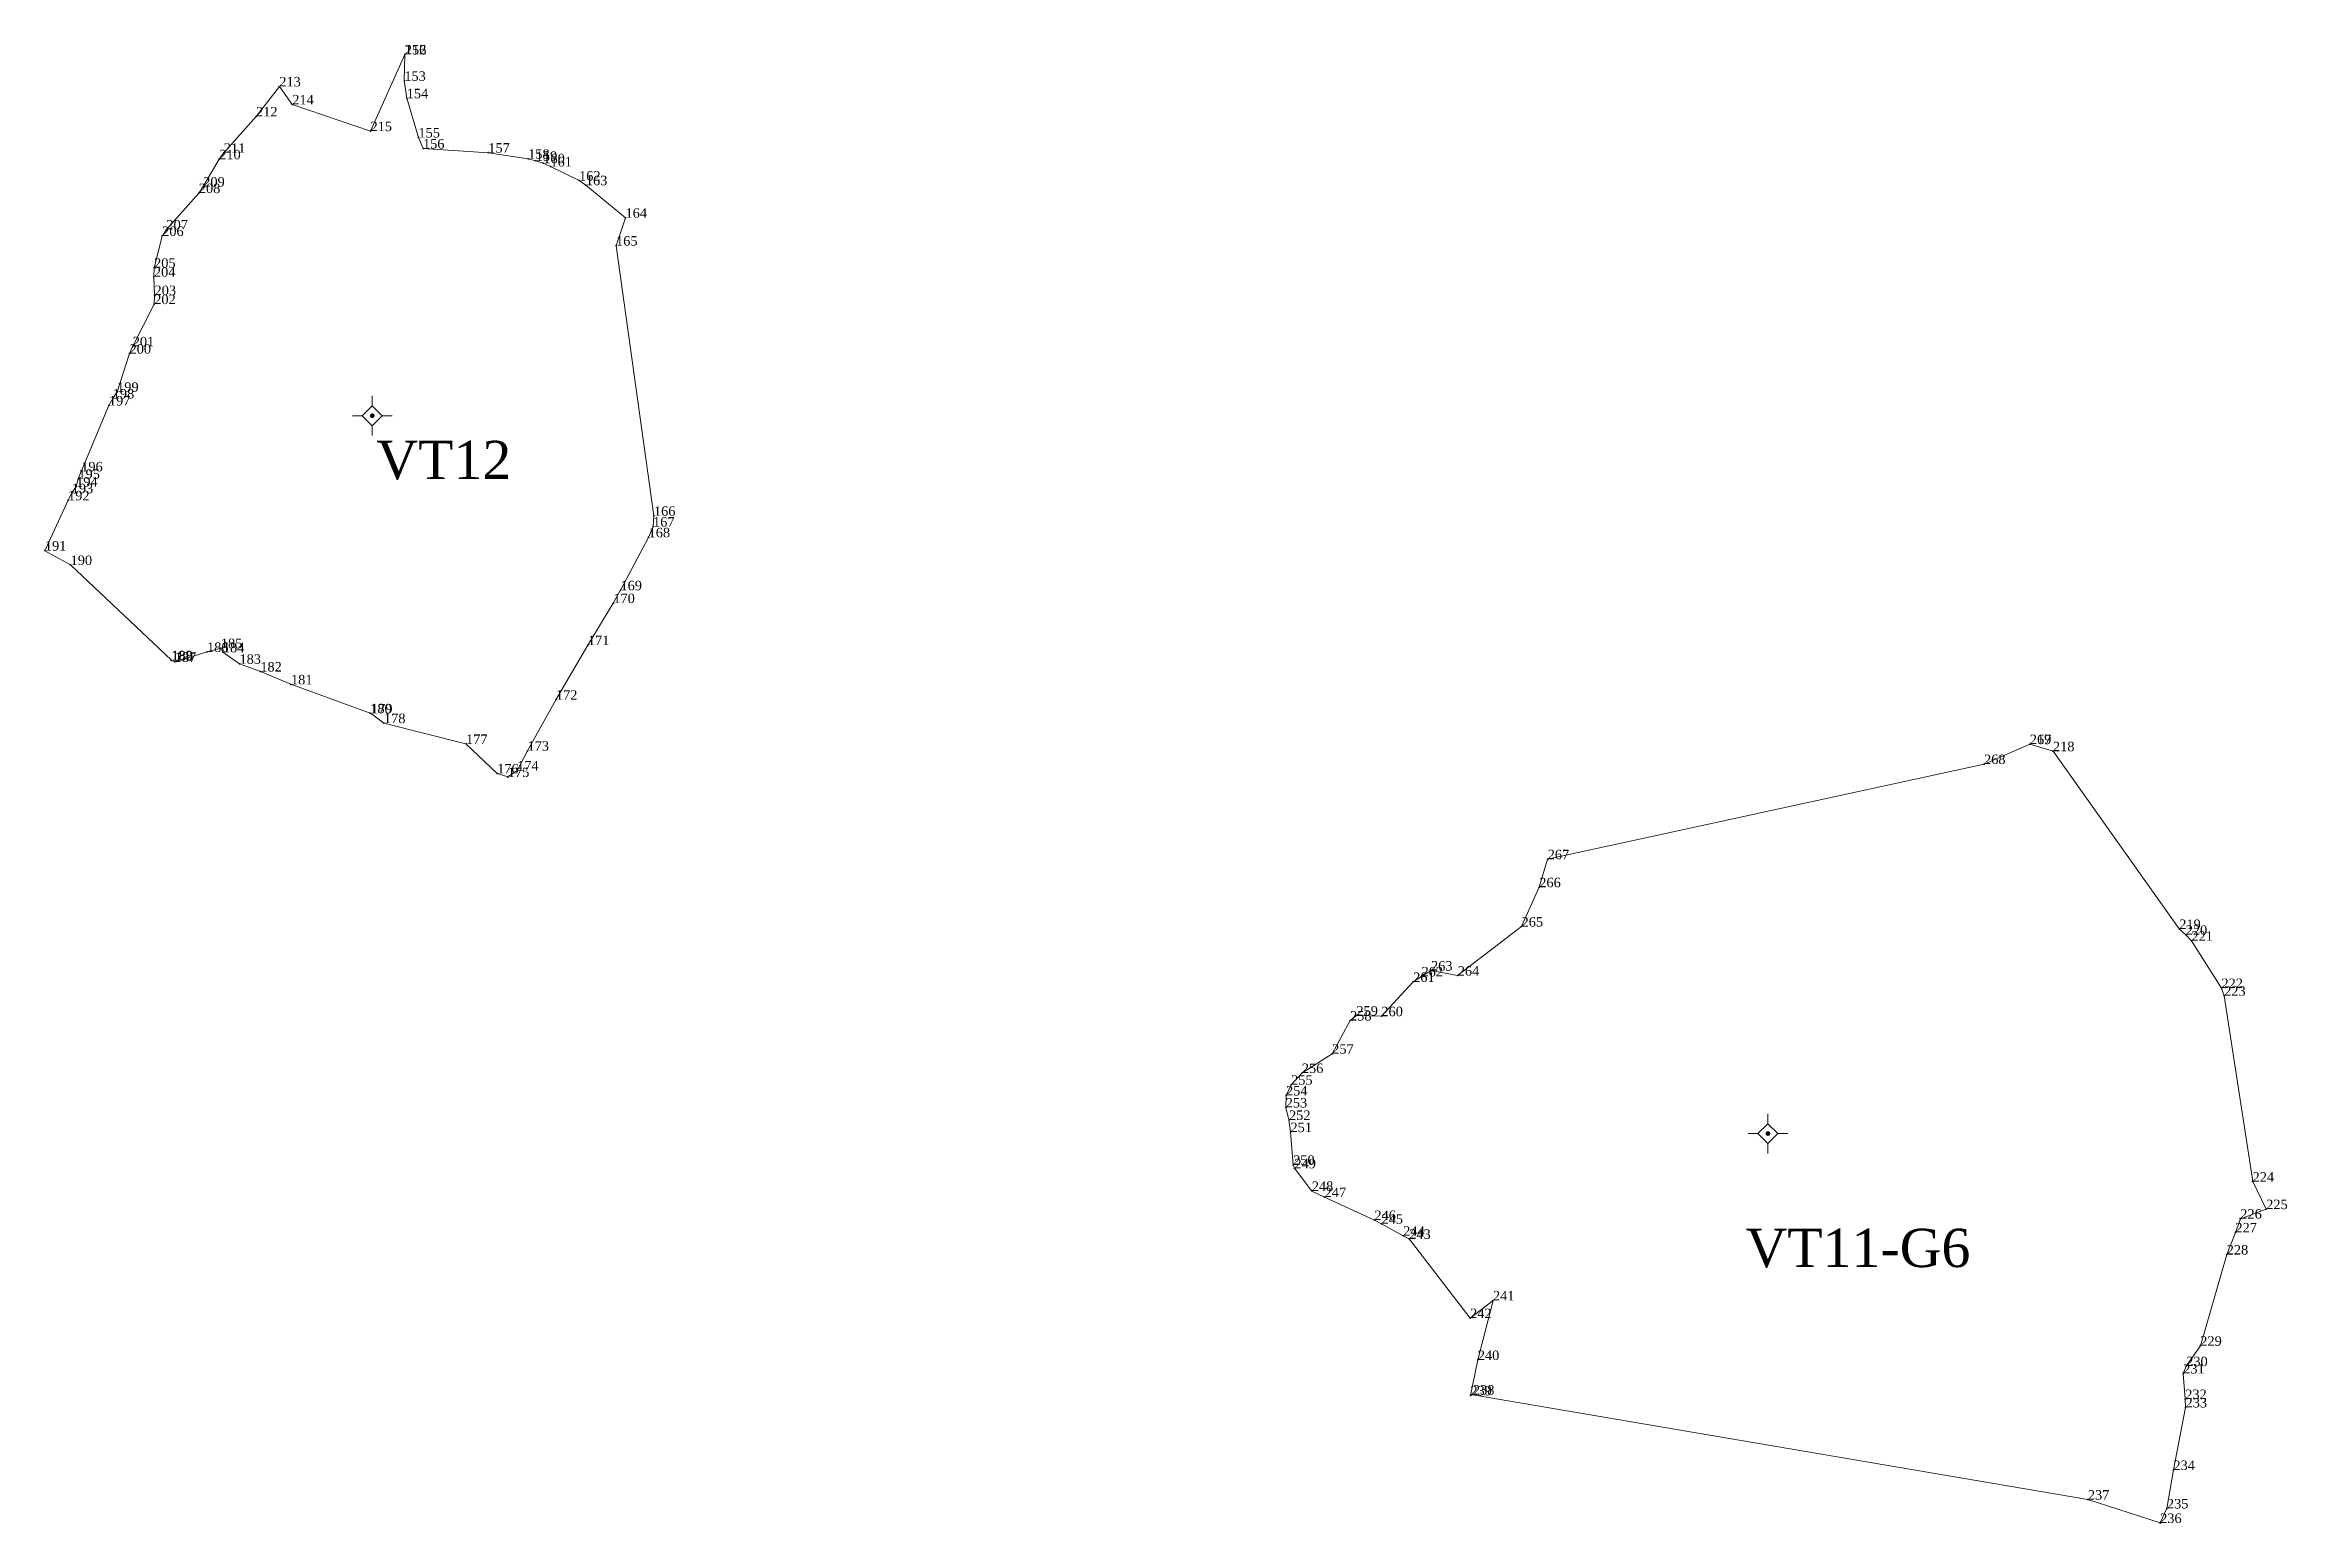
# Model space of a CAD drawing. Header units: metres. Extents: x 543554 to 549226, y 1840763 to 1844579.
# Drawn here: x 544476.8 to 544618.6, y 1844167.9 to 1844261.3 of the extents above; entities that cross this region are included whole.
import ezdxf

# ---------------------------------------------------------------- set-up
doc = ezdxf.new("R2010")
doc.units = ezdxf.units.M
doc.header["$MEASUREMENT"] = 0
for name, color, linetype, lineweight in [('Level 11', 7, 'Continuous', 0), ('Level 12', 7, 'Continuous', 0), ('Level 28', 7, 'Continuous', 0), ('Level 30', 7, 'Continuous', 0), ('Level 7', 7, 'Continuous', 0)]:
    doc.layers.add(name, color=color, linetype=linetype, lineweight=lineweight)
doc.styles.add('Style-Vntime', font='Vntime.shx')

msp = doc.modelspace()

# ---------------------------------------------------------------- texts
at = {"layer": 'Level 28', "color": 1, "lineweight": 0, "style": 'Style-Vntime'}
for s, p in [('VT12', (544497.7204, 1844233.8849)), ('VT11-G6', (544584.3256, 1844184.0495))]:
    msp.add_text(s, height=2.42159, dxfattribs=at).set_placement(p)

# ---------------------------------------------------------------- blocks, each defined once
blk = doc.blocks.new('CENTRD')
at = {"layer": 'Level 11', "linetype": 'Continuous', "lineweight": 0}
h = blk.add_hatch(color=1, dxfattribs=at)
edge = h.paths.add_edge_path()
edge.add_arc((0, 0), 1.5, 0, 360)
at = {"layer": 'Level 11', "color": 1, "linetype": 'Continuous', "lineweight": 0}
for p, q in [((0, 6.2), (-6.3, 0)), ((0, 12.5), (0, 6.2)), ((6.2, 0), (0, 6.2)), ((-6.3, 0), (-12.5, 0)), ((-6.3, 0), (0, -6.3)), ((0, -6.3), (6.2, 0)), ((0, -6.3), (0, -12.5)), ((12.5, 0), (6.2, 0))]:
    blk.add_line(p, q, dxfattribs=at)
blk = doc.blocks.new('DDCT')
at = {"layer": 'Level 7', "color": 3, "linetype": 'Continuous', "lineweight": 30}
blk.add_point((0, 0), dxfattribs=at)
blk = doc.blocks.new('SHMIA_151')
at = {"layer": 'Level 12', "color": 2, "linetype": 'Continuous', "lineweight": 0, "style": 'Style-Vntime'}
blk.add_text('152', height=0.6, dxfattribs=at).set_placement((0, 0))
blk = doc.blocks.new('SHMIA_152')
at = {"layer": 'Level 12', "color": 2, "linetype": 'Continuous', "lineweight": 0, "style": 'Style-Vntime'}
blk.add_text('153', height=0.6, dxfattribs=at).set_placement((0, 0))
blk = doc.blocks.new('SHMIA_153')
at = {"layer": 'Level 12', "color": 2, "linetype": 'Continuous', "lineweight": 0, "style": 'Style-Vntime'}
blk.add_text('154', height=0.6, dxfattribs=at).set_placement((0, 0))
blk = doc.blocks.new('SHMIA_154')
at = {"layer": 'Level 12', "color": 2, "linetype": 'Continuous', "lineweight": 0, "style": 'Style-Vntime'}
blk.add_text('155', height=0.6, dxfattribs=at).set_placement((0, 0))
blk = doc.blocks.new('SHMIA_155')
at = {"layer": 'Level 12', "color": 2, "linetype": 'Continuous', "lineweight": 0, "style": 'Style-Vntime'}
blk.add_text('156', height=0.6, dxfattribs=at).set_placement((0, 0))
blk = doc.blocks.new('SHMIA_156')
at = {"layer": 'Level 12', "color": 2, "linetype": 'Continuous', "lineweight": 0, "style": 'Style-Vntime'}
blk.add_text('157', height=0.6, dxfattribs=at).set_placement((0, 0))
blk = doc.blocks.new('SHMIA_157')
at = {"layer": 'Level 12', "color": 2, "linetype": 'Continuous', "lineweight": 0, "style": 'Style-Vntime'}
blk.add_text('158', height=0.6, dxfattribs=at).set_placement((0, 0))
blk = doc.blocks.new('SHMIA_158')
at = {"layer": 'Level 12', "color": 2, "linetype": 'Continuous', "lineweight": 0, "style": 'Style-Vntime'}
blk.add_text('159', height=0.6, dxfattribs=at).set_placement((0, 0))
blk = doc.blocks.new('SHMIA_159')
at = {"layer": 'Level 12', "color": 2, "linetype": 'Continuous', "lineweight": 0, "style": 'Style-Vntime'}
blk.add_text('160', height=0.6, dxfattribs=at).set_placement((0, 0))
blk = doc.blocks.new('SHMIA_160')
at = {"layer": 'Level 12', "color": 2, "linetype": 'Continuous', "lineweight": 0, "style": 'Style-Vntime'}
blk.add_text('161', height=0.6, dxfattribs=at).set_placement((0, 0))
blk = doc.blocks.new('SHMIA_161')
at = {"layer": 'Level 12', "color": 2, "linetype": 'Continuous', "lineweight": 0, "style": 'Style-Vntime'}
blk.add_text('162', height=0.6, dxfattribs=at).set_placement((0, 0))
blk = doc.blocks.new('SHMIA_162')
at = {"layer": 'Level 12', "color": 2, "linetype": 'Continuous', "lineweight": 0, "style": 'Style-Vntime'}
blk.add_text('163', height=0.6, dxfattribs=at).set_placement((0, 0))
blk = doc.blocks.new('SHMIA_163')
at = {"layer": 'Level 12', "color": 2, "linetype": 'Continuous', "lineweight": 0, "style": 'Style-Vntime'}
blk.add_text('164', height=0.6, dxfattribs=at).set_placement((0, 0))
blk = doc.blocks.new('SHMIA_164')
at = {"layer": 'Level 12', "color": 2, "linetype": 'Continuous', "lineweight": 0, "style": 'Style-Vntime'}
blk.add_text('165', height=0.6, dxfattribs=at).set_placement((0, 0))
blk = doc.blocks.new('SHMIA_165')
at = {"layer": 'Level 12', "color": 2, "linetype": 'Continuous', "lineweight": 0, "style": 'Style-Vntime'}
blk.add_text('166', height=0.6, dxfattribs=at).set_placement((0, 0))
blk = doc.blocks.new('SHMIA_166')
at = {"layer": 'Level 12', "color": 2, "linetype": 'Continuous', "lineweight": 0, "style": 'Style-Vntime'}
blk.add_text('167', height=0.6, dxfattribs=at).set_placement((0, 0))
blk = doc.blocks.new('SHMIA_167')
at = {"layer": 'Level 12', "color": 2, "linetype": 'Continuous', "lineweight": 0, "style": 'Style-Vntime'}
blk.add_text('168', height=0.6, dxfattribs=at).set_placement((0, 0))
blk = doc.blocks.new('SHMIA_168')
at = {"layer": 'Level 12', "color": 2, "linetype": 'Continuous', "lineweight": 0, "style": 'Style-Vntime'}
blk.add_text('169', height=0.6, dxfattribs=at).set_placement((0, 0))
blk = doc.blocks.new('SHMIA_169')
at = {"layer": 'Level 12', "color": 2, "linetype": 'Continuous', "lineweight": 0, "style": 'Style-Vntime'}
blk.add_text('170', height=0.6, dxfattribs=at).set_placement((0, 0))
blk = doc.blocks.new('SHMIA_170')
at = {"layer": 'Level 12', "color": 2, "linetype": 'Continuous', "lineweight": 0, "style": 'Style-Vntime'}
blk.add_text('171', height=0.6, dxfattribs=at).set_placement((0, 0))
blk = doc.blocks.new('SHMIA_171')
at = {"layer": 'Level 12', "color": 2, "linetype": 'Continuous', "lineweight": 0, "style": 'Style-Vntime'}
blk.add_text('172', height=0.6, dxfattribs=at).set_placement((0, 0))
blk = doc.blocks.new('SHMIA_172')
at = {"layer": 'Level 12', "color": 2, "linetype": 'Continuous', "lineweight": 0, "style": 'Style-Vntime'}
blk.add_text('173', height=0.6, dxfattribs=at).set_placement((0, 0))
blk = doc.blocks.new('SHMIA_173')
at = {"layer": 'Level 12', "color": 2, "linetype": 'Continuous', "lineweight": 0, "style": 'Style-Vntime'}
blk.add_text('174', height=0.6, dxfattribs=at).set_placement((0, 0))
blk = doc.blocks.new('SHMIA_174')
at = {"layer": 'Level 12', "color": 2, "linetype": 'Continuous', "lineweight": 0, "style": 'Style-Vntime'}
blk.add_text('175', height=0.6, dxfattribs=at).set_placement((0, 0))
blk = doc.blocks.new('SHMIA_175')
at = {"layer": 'Level 12', "color": 2, "linetype": 'Continuous', "lineweight": 0, "style": 'Style-Vntime'}
blk.add_text('176', height=0.6, dxfattribs=at).set_placement((0, 0))
blk = doc.blocks.new('SHMIA_176')
at = {"layer": 'Level 12', "color": 2, "linetype": 'Continuous', "lineweight": 0, "style": 'Style-Vntime'}
blk.add_text('177', height=0.6, dxfattribs=at).set_placement((0, 0))
blk = doc.blocks.new('SHMIA_177')
at = {"layer": 'Level 12', "color": 2, "linetype": 'Continuous', "lineweight": 0, "style": 'Style-Vntime'}
blk.add_text('178', height=0.6, dxfattribs=at).set_placement((0, 0))
blk = doc.blocks.new('SHMIA_178')
at = {"layer": 'Level 12', "color": 2, "linetype": 'Continuous', "lineweight": 0, "style": 'Style-Vntime'}
blk.add_text('179', height=0.6, dxfattribs=at).set_placement((0, 0))
blk = doc.blocks.new('SHMIA_179')
at = {"layer": 'Level 12', "color": 2, "linetype": 'Continuous', "lineweight": 0, "style": 'Style-Vntime'}
blk.add_text('180', height=0.6, dxfattribs=at).set_placement((0, 0))
blk = doc.blocks.new('SHMIA_180')
at = {"layer": 'Level 12', "color": 2, "linetype": 'Continuous', "lineweight": 0, "style": 'Style-Vntime'}
blk.add_text('181', height=0.6, dxfattribs=at).set_placement((0, 0))
blk = doc.blocks.new('SHMIA_181')
at = {"layer": 'Level 12', "color": 2, "linetype": 'Continuous', "lineweight": 0, "style": 'Style-Vntime'}
blk.add_text('182', height=0.6, dxfattribs=at).set_placement((0, 0))
blk = doc.blocks.new('SHMIA_182')
at = {"layer": 'Level 12', "color": 2, "linetype": 'Continuous', "lineweight": 0, "style": 'Style-Vntime'}
blk.add_text('183', height=0.6, dxfattribs=at).set_placement((0, 0))
blk = doc.blocks.new('SHMIA_183')
at = {"layer": 'Level 12', "color": 2, "linetype": 'Continuous', "lineweight": 0, "style": 'Style-Vntime'}
blk.add_text('184', height=0.6, dxfattribs=at).set_placement((0, 0))
blk = doc.blocks.new('SHMIA_184')
at = {"layer": 'Level 12', "color": 2, "linetype": 'Continuous', "lineweight": 0, "style": 'Style-Vntime'}
blk.add_text('185', height=0.6, dxfattribs=at).set_placement((0, 0))
blk = doc.blocks.new('SHMIA_185')
at = {"layer": 'Level 12', "color": 2, "linetype": 'Continuous', "lineweight": 0, "style": 'Style-Vntime'}
blk.add_text('186', height=0.6, dxfattribs=at).set_placement((0, 0))
blk = doc.blocks.new('SHMIA_186')
at = {"layer": 'Level 12', "color": 2, "linetype": 'Continuous', "lineweight": 0, "style": 'Style-Vntime'}
blk.add_text('187', height=0.6, dxfattribs=at).set_placement((0, 0))
blk = doc.blocks.new('SHMIA_187')
at = {"layer": 'Level 12', "color": 2, "linetype": 'Continuous', "lineweight": 0, "style": 'Style-Vntime'}
blk.add_text('188', height=0.6, dxfattribs=at).set_placement((0, 0))
blk = doc.blocks.new('SHMIA_188')
at = {"layer": 'Level 12', "color": 2, "linetype": 'Continuous', "lineweight": 0, "style": 'Style-Vntime'}
blk.add_text('189', height=0.6, dxfattribs=at).set_placement((0, 0))
blk = doc.blocks.new('SHMIA_189')
at = {"layer": 'Level 12', "color": 2, "linetype": 'Continuous', "lineweight": 0, "style": 'Style-Vntime'}
blk.add_text('190', height=0.6, dxfattribs=at).set_placement((0, 0))
blk = doc.blocks.new('SHMIA_190')
at = {"layer": 'Level 12', "color": 2, "linetype": 'Continuous', "lineweight": 0, "style": 'Style-Vntime'}
blk.add_text('191', height=0.6, dxfattribs=at).set_placement((0, 0))
blk = doc.blocks.new('SHMIA_191')
at = {"layer": 'Level 12', "color": 2, "linetype": 'Continuous', "lineweight": 0, "style": 'Style-Vntime'}
blk.add_text('192', height=0.6, dxfattribs=at).set_placement((0, 0))
blk = doc.blocks.new('SHMIA_192')
at = {"layer": 'Level 12', "color": 2, "linetype": 'Continuous', "lineweight": 0, "style": 'Style-Vntime'}
blk.add_text('193', height=0.6, dxfattribs=at).set_placement((0, 0))
blk = doc.blocks.new('SHMIA_193')
at = {"layer": 'Level 12', "color": 2, "linetype": 'Continuous', "lineweight": 0, "style": 'Style-Vntime'}
blk.add_text('194', height=0.6, dxfattribs=at).set_placement((0, 0))
blk = doc.blocks.new('SHMIA_194')
at = {"layer": 'Level 12', "color": 2, "linetype": 'Continuous', "lineweight": 0, "style": 'Style-Vntime'}
blk.add_text('195', height=0.6, dxfattribs=at).set_placement((0, 0))
blk = doc.blocks.new('SHMIA_195')
at = {"layer": 'Level 12', "color": 2, "linetype": 'Continuous', "lineweight": 0, "style": 'Style-Vntime'}
blk.add_text('196', height=0.6, dxfattribs=at).set_placement((0, 0))
blk = doc.blocks.new('SHMIA_196')
at = {"layer": 'Level 12', "color": 2, "linetype": 'Continuous', "lineweight": 0, "style": 'Style-Vntime'}
blk.add_text('197', height=0.6, dxfattribs=at).set_placement((0, 0))
blk = doc.blocks.new('SHMIA_197')
at = {"layer": 'Level 12', "color": 2, "linetype": 'Continuous', "lineweight": 0, "style": 'Style-Vntime'}
blk.add_text('198', height=0.6, dxfattribs=at).set_placement((0, 0))
blk = doc.blocks.new('SHMIA_198')
at = {"layer": 'Level 12', "color": 2, "linetype": 'Continuous', "lineweight": 0, "style": 'Style-Vntime'}
blk.add_text('199', height=0.6, dxfattribs=at).set_placement((0, 0))
blk = doc.blocks.new('SHMIA_199')
at = {"layer": 'Level 12', "color": 2, "linetype": 'Continuous', "lineweight": 0, "style": 'Style-Vntime'}
blk.add_text('200', height=0.6, dxfattribs=at).set_placement((0, 0))
blk = doc.blocks.new('SHMIA_200')
at = {"layer": 'Level 12', "color": 2, "linetype": 'Continuous', "lineweight": 0, "style": 'Style-Vntime'}
blk.add_text('201', height=0.6, dxfattribs=at).set_placement((0, 0))
blk = doc.blocks.new('SHMIA_201')
at = {"layer": 'Level 12', "color": 2, "linetype": 'Continuous', "lineweight": 0, "style": 'Style-Vntime'}
blk.add_text('202', height=0.6, dxfattribs=at).set_placement((0, 0))
blk = doc.blocks.new('SHMIA_202')
at = {"layer": 'Level 12', "color": 2, "linetype": 'Continuous', "lineweight": 0, "style": 'Style-Vntime'}
blk.add_text('203', height=0.6, dxfattribs=at).set_placement((0, 0))
blk = doc.blocks.new('SHMIA_203')
at = {"layer": 'Level 12', "color": 2, "linetype": 'Continuous', "lineweight": 0, "style": 'Style-Vntime'}
blk.add_text('204', height=0.6, dxfattribs=at).set_placement((0, 0))
blk = doc.blocks.new('SHMIA_204')
at = {"layer": 'Level 12', "color": 2, "linetype": 'Continuous', "lineweight": 0, "style": 'Style-Vntime'}
blk.add_text('205', height=0.6, dxfattribs=at).set_placement((0, 0))
blk = doc.blocks.new('SHMIA_205')
at = {"layer": 'Level 12', "color": 2, "linetype": 'Continuous', "lineweight": 0, "style": 'Style-Vntime'}
blk.add_text('206', height=0.6, dxfattribs=at).set_placement((0, 0))
blk = doc.blocks.new('SHMIA_206')
at = {"layer": 'Level 12', "color": 2, "linetype": 'Continuous', "lineweight": 0, "style": 'Style-Vntime'}
blk.add_text('207', height=0.6, dxfattribs=at).set_placement((0, 0))
blk = doc.blocks.new('SHMIA_207')
at = {"layer": 'Level 12', "color": 2, "linetype": 'Continuous', "lineweight": 0, "style": 'Style-Vntime'}
blk.add_text('208', height=0.6, dxfattribs=at).set_placement((0, 0))
blk = doc.blocks.new('SHMIA_208')
at = {"layer": 'Level 12', "color": 2, "linetype": 'Continuous', "lineweight": 0, "style": 'Style-Vntime'}
blk.add_text('209', height=0.6, dxfattribs=at).set_placement((0, 0))
blk = doc.blocks.new('SHMIA_209')
at = {"layer": 'Level 12', "color": 2, "linetype": 'Continuous', "lineweight": 0, "style": 'Style-Vntime'}
blk.add_text('210', height=0.6, dxfattribs=at).set_placement((0, 0))
blk = doc.blocks.new('SHMIA_210')
at = {"layer": 'Level 12', "color": 2, "linetype": 'Continuous', "lineweight": 0, "style": 'Style-Vntime'}
blk.add_text('211', height=0.6, dxfattribs=at).set_placement((0, 0))
blk = doc.blocks.new('SHMIA_211')
at = {"layer": 'Level 12', "color": 2, "linetype": 'Continuous', "lineweight": 0, "style": 'Style-Vntime'}
blk.add_text('212', height=0.6, dxfattribs=at).set_placement((0, 0))
blk = doc.blocks.new('SHMIA_212')
at = {"layer": 'Level 12', "color": 2, "linetype": 'Continuous', "lineweight": 0, "style": 'Style-Vntime'}
blk.add_text('213', height=0.6, dxfattribs=at).set_placement((0, 0))
blk = doc.blocks.new('SHMIA_213')
at = {"layer": 'Level 12', "color": 2, "linetype": 'Continuous', "lineweight": 0, "style": 'Style-Vntime'}
blk.add_text('214', height=0.6, dxfattribs=at).set_placement((0, 0))
blk = doc.blocks.new('SHMIA_214')
at = {"layer": 'Level 12', "color": 2, "linetype": 'Continuous', "lineweight": 0, "style": 'Style-Vntime'}
blk.add_text('215', height=0.6, dxfattribs=at).set_placement((0, 0))
blk = doc.blocks.new('SHMIA_215')
at = {"layer": 'Level 12', "color": 2, "linetype": 'Continuous', "lineweight": 0, "style": 'Style-Vntime'}
blk.add_text('216', height=0.6, dxfattribs=at).set_placement((0, 0))
blk = doc.blocks.new('SHMIA_216')
at = {"layer": 'Level 12', "color": 2, "linetype": 'Continuous', "lineweight": 0, "style": 'Style-Vntime'}
blk.add_text('217', height=0.6, dxfattribs=at).set_placement((0, 0))
blk = doc.blocks.new('SHMIA_217')
at = {"layer": 'Level 12', "color": 2, "linetype": 'Continuous', "lineweight": 0, "style": 'Style-Vntime'}
blk.add_text('218', height=0.6, dxfattribs=at).set_placement((0, 0))
blk = doc.blocks.new('SHMIA_218')
at = {"layer": 'Level 12', "color": 2, "linetype": 'Continuous', "lineweight": 0, "style": 'Style-Vntime'}
blk.add_text('219', height=0.6, dxfattribs=at).set_placement((0, 0))
blk = doc.blocks.new('SHMIA_219')
at = {"layer": 'Level 12', "color": 2, "linetype": 'Continuous', "lineweight": 0, "style": 'Style-Vntime'}
blk.add_text('220', height=0.6, dxfattribs=at).set_placement((0, 0))
blk = doc.blocks.new('SHMIA_220')
at = {"layer": 'Level 12', "color": 2, "linetype": 'Continuous', "lineweight": 0, "style": 'Style-Vntime'}
blk.add_text('221', height=0.6, dxfattribs=at).set_placement((0, 0))
blk = doc.blocks.new('SHMIA_221')
at = {"layer": 'Level 12', "color": 2, "linetype": 'Continuous', "lineweight": 0, "style": 'Style-Vntime'}
blk.add_text('222', height=0.6, dxfattribs=at).set_placement((0, 0))
blk = doc.blocks.new('SHMIA_222')
at = {"layer": 'Level 12', "color": 2, "linetype": 'Continuous', "lineweight": 0, "style": 'Style-Vntime'}
blk.add_text('223', height=0.6, dxfattribs=at).set_placement((0, 0))
blk = doc.blocks.new('SHMIA_223')
at = {"layer": 'Level 12', "color": 2, "linetype": 'Continuous', "lineweight": 0, "style": 'Style-Vntime'}
blk.add_text('224', height=0.6, dxfattribs=at).set_placement((0, 0))
blk = doc.blocks.new('SHMIA_224')
at = {"layer": 'Level 12', "color": 2, "linetype": 'Continuous', "lineweight": 0, "style": 'Style-Vntime'}
blk.add_text('225', height=0.6, dxfattribs=at).set_placement((0, 0))
blk = doc.blocks.new('SHMIA_225')
at = {"layer": 'Level 12', "color": 2, "linetype": 'Continuous', "lineweight": 0, "style": 'Style-Vntime'}
blk.add_text('226', height=0.6, dxfattribs=at).set_placement((0, 0))
blk = doc.blocks.new('SHMIA_226')
at = {"layer": 'Level 12', "color": 2, "linetype": 'Continuous', "lineweight": 0, "style": 'Style-Vntime'}
blk.add_text('227', height=0.6, dxfattribs=at).set_placement((0, 0))
blk = doc.blocks.new('SHMIA_227')
at = {"layer": 'Level 12', "color": 2, "linetype": 'Continuous', "lineweight": 0, "style": 'Style-Vntime'}
blk.add_text('228', height=0.6, dxfattribs=at).set_placement((0, 0))
blk = doc.blocks.new('SHMIA_228')
at = {"layer": 'Level 12', "color": 2, "linetype": 'Continuous', "lineweight": 0, "style": 'Style-Vntime'}
blk.add_text('229', height=0.6, dxfattribs=at).set_placement((0, 0))
blk = doc.blocks.new('SHMIA_229')
at = {"layer": 'Level 12', "color": 2, "linetype": 'Continuous', "lineweight": 0, "style": 'Style-Vntime'}
blk.add_text('230', height=0.6, dxfattribs=at).set_placement((0, 0))
blk = doc.blocks.new('SHMIA_230')
at = {"layer": 'Level 12', "color": 2, "linetype": 'Continuous', "lineweight": 0, "style": 'Style-Vntime'}
blk.add_text('231', height=0.6, dxfattribs=at).set_placement((0, 0))
blk = doc.blocks.new('SHMIA_231')
at = {"layer": 'Level 12', "color": 2, "linetype": 'Continuous', "lineweight": 0, "style": 'Style-Vntime'}
blk.add_text('232', height=0.6, dxfattribs=at).set_placement((0, 0))
blk = doc.blocks.new('SHMIA_232')
at = {"layer": 'Level 12', "color": 2, "linetype": 'Continuous', "lineweight": 0, "style": 'Style-Vntime'}
blk.add_text('233', height=0.6, dxfattribs=at).set_placement((0, 0))
blk = doc.blocks.new('SHMIA_233')
at = {"layer": 'Level 12', "color": 2, "linetype": 'Continuous', "lineweight": 0, "style": 'Style-Vntime'}
blk.add_text('234', height=0.6, dxfattribs=at).set_placement((0, 0))
blk = doc.blocks.new('SHMIA_234')
at = {"layer": 'Level 12', "color": 2, "linetype": 'Continuous', "lineweight": 0, "style": 'Style-Vntime'}
blk.add_text('235', height=0.6, dxfattribs=at).set_placement((0, 0))
blk = doc.blocks.new('SHMIA_235')
at = {"layer": 'Level 12', "color": 2, "linetype": 'Continuous', "lineweight": 0, "style": 'Style-Vntime'}
blk.add_text('236', height=0.6, dxfattribs=at).set_placement((0, 0))
blk = doc.blocks.new('SHMIA_236')
at = {"layer": 'Level 12', "color": 2, "linetype": 'Continuous', "lineweight": 0, "style": 'Style-Vntime'}
blk.add_text('237', height=0.6, dxfattribs=at).set_placement((0, 0))
blk = doc.blocks.new('SHMIA_237')
at = {"layer": 'Level 12', "color": 2, "linetype": 'Continuous', "lineweight": 0, "style": 'Style-Vntime'}
blk.add_text('238', height=0.6, dxfattribs=at).set_placement((0, 0))
blk = doc.blocks.new('SHMIA_238')
at = {"layer": 'Level 12', "color": 2, "linetype": 'Continuous', "lineweight": 0, "style": 'Style-Vntime'}
blk.add_text('239', height=0.6, dxfattribs=at).set_placement((0, 0))
blk = doc.blocks.new('SHMIA_239')
at = {"layer": 'Level 12', "color": 2, "linetype": 'Continuous', "lineweight": 0, "style": 'Style-Vntime'}
blk.add_text('240', height=0.6, dxfattribs=at).set_placement((0, 0))
blk = doc.blocks.new('SHMIA_240')
at = {"layer": 'Level 12', "color": 2, "linetype": 'Continuous', "lineweight": 0, "style": 'Style-Vntime'}
blk.add_text('241', height=0.6, dxfattribs=at).set_placement((0, 0))
blk = doc.blocks.new('SHMIA_241')
at = {"layer": 'Level 12', "color": 2, "linetype": 'Continuous', "lineweight": 0, "style": 'Style-Vntime'}
blk.add_text('242', height=0.6, dxfattribs=at).set_placement((0, 0))
blk = doc.blocks.new('SHMIA_242')
at = {"layer": 'Level 12', "color": 2, "linetype": 'Continuous', "lineweight": 0, "style": 'Style-Vntime'}
blk.add_text('243', height=0.6, dxfattribs=at).set_placement((0, 0))
blk = doc.blocks.new('SHMIA_243')
at = {"layer": 'Level 12', "color": 2, "linetype": 'Continuous', "lineweight": 0, "style": 'Style-Vntime'}
blk.add_text('244', height=0.6, dxfattribs=at).set_placement((0, 0))
blk = doc.blocks.new('SHMIA_244')
at = {"layer": 'Level 12', "color": 2, "linetype": 'Continuous', "lineweight": 0, "style": 'Style-Vntime'}
blk.add_text('245', height=0.6, dxfattribs=at).set_placement((0, 0))
blk = doc.blocks.new('SHMIA_245')
at = {"layer": 'Level 12', "color": 2, "linetype": 'Continuous', "lineweight": 0, "style": 'Style-Vntime'}
blk.add_text('246', height=0.6, dxfattribs=at).set_placement((0, 0))
blk = doc.blocks.new('SHMIA_246')
at = {"layer": 'Level 12', "color": 2, "linetype": 'Continuous', "lineweight": 0, "style": 'Style-Vntime'}
blk.add_text('247', height=0.6, dxfattribs=at).set_placement((0, 0))
blk = doc.blocks.new('SHMIA_247')
at = {"layer": 'Level 12', "color": 2, "linetype": 'Continuous', "lineweight": 0, "style": 'Style-Vntime'}
blk.add_text('248', height=0.6, dxfattribs=at).set_placement((0, 0))
blk = doc.blocks.new('SHMIA_248')
at = {"layer": 'Level 12', "color": 2, "linetype": 'Continuous', "lineweight": 0, "style": 'Style-Vntime'}
blk.add_text('249', height=0.6, dxfattribs=at).set_placement((0, 0))
blk = doc.blocks.new('SHMIA_249')
at = {"layer": 'Level 12', "color": 2, "linetype": 'Continuous', "lineweight": 0, "style": 'Style-Vntime'}
blk.add_text('250', height=0.6, dxfattribs=at).set_placement((0, 0))
blk = doc.blocks.new('SHMIA_250')
at = {"layer": 'Level 12', "color": 2, "linetype": 'Continuous', "lineweight": 0, "style": 'Style-Vntime'}
blk.add_text('251', height=0.6, dxfattribs=at).set_placement((0, 0))
blk = doc.blocks.new('SHMIA_251')
at = {"layer": 'Level 12', "color": 2, "linetype": 'Continuous', "lineweight": 0, "style": 'Style-Vntime'}
blk.add_text('252', height=0.6, dxfattribs=at).set_placement((0, 0))
blk = doc.blocks.new('SHMIA_252')
at = {"layer": 'Level 12', "color": 2, "linetype": 'Continuous', "lineweight": 0, "style": 'Style-Vntime'}
blk.add_text('253', height=0.6, dxfattribs=at).set_placement((0, 0))
blk = doc.blocks.new('SHMIA_253')
at = {"layer": 'Level 12', "color": 2, "linetype": 'Continuous', "lineweight": 0, "style": 'Style-Vntime'}
blk.add_text('254', height=0.6, dxfattribs=at).set_placement((0, 0))
blk = doc.blocks.new('SHMIA_254')
at = {"layer": 'Level 12', "color": 2, "linetype": 'Continuous', "lineweight": 0, "style": 'Style-Vntime'}
blk.add_text('255', height=0.6, dxfattribs=at).set_placement((0, 0))
blk = doc.blocks.new('SHMIA_255')
at = {"layer": 'Level 12', "color": 2, "linetype": 'Continuous', "lineweight": 0, "style": 'Style-Vntime'}
blk.add_text('256', height=0.6, dxfattribs=at).set_placement((0, 0))
blk = doc.blocks.new('SHMIA_256')
at = {"layer": 'Level 12', "color": 2, "linetype": 'Continuous', "lineweight": 0, "style": 'Style-Vntime'}
blk.add_text('257', height=0.6, dxfattribs=at).set_placement((0, 0))
blk = doc.blocks.new('SHMIA_257')
at = {"layer": 'Level 12', "color": 2, "linetype": 'Continuous', "lineweight": 0, "style": 'Style-Vntime'}
blk.add_text('258', height=0.6, dxfattribs=at).set_placement((0, 0))
blk = doc.blocks.new('SHMIA_258')
at = {"layer": 'Level 12', "color": 2, "linetype": 'Continuous', "lineweight": 0, "style": 'Style-Vntime'}
blk.add_text('259', height=0.6, dxfattribs=at).set_placement((0, 0))
blk = doc.blocks.new('SHMIA_259')
at = {"layer": 'Level 12', "color": 2, "linetype": 'Continuous', "lineweight": 0, "style": 'Style-Vntime'}
blk.add_text('260', height=0.6, dxfattribs=at).set_placement((0, 0))
blk = doc.blocks.new('SHMIA_260')
at = {"layer": 'Level 12', "color": 2, "linetype": 'Continuous', "lineweight": 0, "style": 'Style-Vntime'}
blk.add_text('261', height=0.6, dxfattribs=at).set_placement((0, 0))
blk = doc.blocks.new('SHMIA_261')
at = {"layer": 'Level 12', "color": 2, "linetype": 'Continuous', "lineweight": 0, "style": 'Style-Vntime'}
blk.add_text('262', height=0.6, dxfattribs=at).set_placement((0, 0))
blk = doc.blocks.new('SHMIA_262')
at = {"layer": 'Level 12', "color": 2, "linetype": 'Continuous', "lineweight": 0, "style": 'Style-Vntime'}
blk.add_text('263', height=0.6, dxfattribs=at).set_placement((0, 0))
blk = doc.blocks.new('SHMIA_263')
at = {"layer": 'Level 12', "color": 2, "linetype": 'Continuous', "lineweight": 0, "style": 'Style-Vntime'}
blk.add_text('264', height=0.6, dxfattribs=at).set_placement((0, 0))
blk = doc.blocks.new('SHMIA_264')
at = {"layer": 'Level 12', "color": 2, "linetype": 'Continuous', "lineweight": 0, "style": 'Style-Vntime'}
blk.add_text('265', height=0.6, dxfattribs=at).set_placement((0, 0))
blk = doc.blocks.new('SHMIA_265')
at = {"layer": 'Level 12', "color": 2, "linetype": 'Continuous', "lineweight": 0, "style": 'Style-Vntime'}
blk.add_text('266', height=0.6, dxfattribs=at).set_placement((0, 0))
blk = doc.blocks.new('SHMIA_266')
at = {"layer": 'Level 12', "color": 2, "linetype": 'Continuous', "lineweight": 0, "style": 'Style-Vntime'}
blk.add_text('267', height=0.6, dxfattribs=at).set_placement((0, 0))
blk = doc.blocks.new('SHMIA_267')
at = {"layer": 'Level 12', "color": 2, "linetype": 'Continuous', "lineweight": 0, "style": 'Style-Vntime'}
blk.add_text('268', height=0.6, dxfattribs=at).set_placement((0, 0))
blk = doc.blocks.new('SHMIA_268')
at = {"layer": 'Level 12', "color": 2, "linetype": 'Continuous', "lineweight": 0, "style": 'Style-Vntime'}
blk.add_text('269', height=0.6, dxfattribs=at).set_placement((0, 0))

# ---------------------------------------------------------------- linework, layer by layer
at = {"layer": 'Level 30', "color": 2, "linetype": 'Continuous', "lineweight": 0, "flags": 128}
for points in [[(544515.2757, 1844231.5618), (544512.8803, 1844248.6457), (544513.4802, 1844250.4105), (544510.9707, 1844252.4673), (544510.5435, 1844252.7643), (544508.7345, 1844253.6565), (544508.2763, 1844253.8624), (544507.7987, 1844254.0108), (544507.3158, 1844254.1439), (544504.8049, 1844254.5252), (544500.6697, 1844254.7885), (544500.3796, 1844255.4886), (544499.6399, 1844257.9732), (544499.4859, 1844259.0738), (544499.5228, 1844260.7359), (544497.3489, 1844255.8943), (544492.3962, 1844257.5779), (544491.584, 1844258.7199), (544490.1115, 1844256.8219), (544488.0722, 1844254.5223), (544487.7763, 1844254.1146), (544486.7741, 1844252.3834), (544486.4903, 1844251.9691), (544484.4431, 1844249.6738), (544484.1671, 1844249.2552), (544483.6613, 1844247.2488), (544483.651, 1844246.6828), (544483.6935, 1844245.5159), (544483.6744, 1844244.9547), (544482.3094, 1844242.2813), (544482.1053, 1844241.8227), (544481.3201, 1844239.3996), (544481.0414, 1844238.9824), (544480.804, 1844238.5423), (544479.0501, 1844234.3694), (544478.8661, 1844233.8997), (544478.7271, 1844233.4051), (544478.4512, 1844232.9863), (544478.2178, 1844232.544), (544476.7504, 1844229.3556), (544478.3807, 1844228.4519), (544484.7537, 1844222.4349), (544484.7692, 1844222.4016), (544484.9667, 1844222.3241), (544487.0101, 1844222.9514), (544487.8821, 1844223.1924), (544488.006, 1844222.9297), (544489.0594, 1844222.1969), (544490.3838, 1844221.7069), (544492.3165, 1844220.9036), (544497.3294, 1844219.0725), (544497.3842, 1844219.0584), (544498.196, 1844218.4524), (544503.3878, 1844217.1314), (544505.3629, 1844215.2697), (544506.0374, 1844215.0436), (544506.6235, 1844215.4469), (544507.2846, 1844216.6976), (544509.0758, 1844219.9293), (544511.0976, 1844223.3808), (544512.7055, 1844226.043), (544513.1617, 1844226.8542), (544514.9359, 1844230.1975), (544515.2246, 1844230.879), (544515.2757, 1844231.5618)], [(544617.2584, 1844187.705), (544616.404, 1844189.4527), (544614.5951, 1844201.2119), (544614.4311, 1844201.6859), (544612.5349, 1844204.6769), (544612.1709, 1844205.0635), (544611.7631, 1844205.431), (544603.7745, 1844216.6732), (544602.3051, 1844217.1225), (544599.4115, 1844215.8585), (544571.8084, 1844209.8427), (544571.2779, 1844208.0697), (544570.1602, 1844205.5834), (544566.1154, 1844202.4808), (544564.4345, 1844202.8028), (544563.8309, 1844202.434), (544563.2962, 1844202.0806), (544561.2905, 1844199.9117), (544559.7074, 1844199.9487), (544559.3105, 1844199.6442), (544558.1796, 1844197.5415), (544556.2586, 1844196.3199), (544555.5774, 1844195.5787), (544555.2602, 1844194.895), (544555.2438, 1844194.1416), (544555.445, 1844193.3522), (544555.5366, 1844192.5756), (544555.7079, 1844190.5123), (544555.7908, 1844190.2918), (544556.8914, 1844188.857), (544557.6968, 1844188.4681), (544560.8526, 1844187.0173), (544561.2978, 1844186.7904), (544562.6701, 1844186.0312), (544563.0533, 1844185.8325), (544566.8962, 1844180.8226), (544568.3516, 1844181.939), (544567.3856, 1844178.1732), (544566.9219, 1844175.9271), (544567.075, 1844175.9765), (544605.9785, 1844169.3407), (544610.5495, 1844167.8631), (544610.9761, 1844168.7762), (544611.3907, 1844171.2128), (544612.1592, 1844175.1681), (544612.1392, 1844175.7001), (544612.0079, 1844177.319), (544612.1961, 1844177.7836), (544613.0943, 1844179.0697), (544614.7584, 1844184.8374), (544615.3086, 1844186.236), (544615.623, 1844187.1074), (544617.2584, 1844187.705)]]:
    msp.add_lwpolyline(points, dxfattribs=at)

# ---------------------------------------------------------------- block references
at = {"layer": 'Level 11', "color": 1, "linetype": 'Continuous', "lineweight": 0, "xscale": 0.1, "yscale": 0.1, "zscale": 0.1}
for p in [(544497.46, 1844237.89), (544585.74, 1844192.49)]:
    msp.add_blockref('CENTRD', p, dxfattribs=at)
at = {"layer": 'Level 12', "color": 2, "linetype": 'Continuous', "lineweight": 0}
for name, p in [('SHMIA_215', (544499.52, 1844260.74)), ('SHMIA_151', (544499.52, 1844260.74)), ('SHMIA_212', (544491.58, 1844258.72)), ('SHMIA_152', (544499.49, 1844259.07)), ('SHMIA_211', (544490.11, 1844256.82)), ('SHMIA_213', (544492.4, 1844257.58)), ('SHMIA_153', (544499.64, 1844257.97)), ('SHMIA_214', (544497.35, 1844255.89)), ('SHMIA_154', (544500.38, 1844255.49)), ('SHMIA_209', (544487.78, 1844254.11)), ('SHMIA_210', (544488.07, 1844254.52)), ('SHMIA_155', (544500.67, 1844254.79)), ('SHMIA_156', (544504.8, 1844254.53)), ('SHMIA_157', (544507.32, 1844254.14)), ('SHMIA_158', (544507.8, 1844254.01)), ('SHMIA_159', (544508.28, 1844253.86)), ('SHMIA_160', (544508.73, 1844253.66)), ('SHMIA_161', (544510.54, 1844252.76)), ('SHMIA_162', (544510.97, 1844252.47)), ('SHMIA_207', (544486.49, 1844251.97)), ('SHMIA_208', (544486.77, 1844252.38)), ('SHMIA_206', (544484.44, 1844249.67)), ('SHMIA_163', (544513.48, 1844250.41)), ('SHMIA_205', (544484.17, 1844249.26)), ('SHMIA_164', (544512.88, 1844248.65)), ('SHMIA_204', (544483.66, 1844247.25)), ('SHMIA_203', (544483.65, 1844246.68)), ('SHMIA_202', (544483.69, 1844245.52)), ('SHMIA_201', (544483.67, 1844244.95)), ('SHMIA_199', (544482.11, 1844241.82)), ('SHMIA_200', (544482.31, 1844242.28)), ('SHMIA_196', (544480.8, 1844238.54)), ('SHMIA_197', (544481.04, 1844238.98)), ('SHMIA_198', (544481.32, 1844239.4)), ('SHMIA_195', (544479.05, 1844234.37)), ('SHMIA_192', (544478.45, 1844232.99)), ('SHMIA_193', (544478.73, 1844233.41)), ('SHMIA_194', (544478.87, 1844233.9)), ('SHMIA_191', (544478.22, 1844232.54)), ('SHMIA_165', (544515.28, 1844231.56)), ('SHMIA_167', (544514.94, 1844230.2)), ('SHMIA_166', (544515.22, 1844230.88)), ('SHMIA_190', (544476.75, 1844229.36)), ('SHMIA_189', (544478.38, 1844228.45)), ('SHMIA_169', (544512.71, 1844226.04)), ('SHMIA_168', (544513.16, 1844226.85)), ('SHMIA_185', (544487.01, 1844222.95)), ('SHMIA_184', (544487.88, 1844223.19)), ('SHMIA_183', (544488.01, 1844222.93)), ('SHMIA_170', (544511.1, 1844223.38)), ('SHMIA_188', (544484.75, 1844222.43)), ('SHMIA_187', (544484.77, 1844222.4)), ('SHMIA_186', (544484.97, 1844222.32)), ('SHMIA_182', (544489.06, 1844222.2)), ('SHMIA_181', (544490.38, 1844221.71)), ('SHMIA_180', (544492.32, 1844220.9)), ('SHMIA_171', (544509.08, 1844219.93)), ('SHMIA_179', (544497.33, 1844219.07)), ('SHMIA_178', (544497.38, 1844219.06)), ('SHMIA_177', (544498.2, 1844218.45)), ('SHMIA_176', (544503.39, 1844217.13)), ('SHMIA_216', (544602.31, 1844217.12)), ('SHMIA_268', (544602.31, 1844217.12)), ('SHMIA_172', (544507.28, 1844216.7)), ('SHMIA_267', (544599.41, 1844215.86)), ('SHMIA_217', (544603.77, 1844216.67)), ('SHMIA_175', (544505.36, 1844215.27)), ('SHMIA_174', (544506.04, 1844215.04)), ('SHMIA_173', (544506.62, 1844215.45)), ('SHMIA_266', (544571.81, 1844209.84)), ('SHMIA_265', (544571.28, 1844208.07)), ('SHMIA_264', (544570.16, 1844205.58)), ('SHMIA_218', (544611.76, 1844205.43)), ('SHMIA_219', (544612.17, 1844205.06)), ('SHMIA_220', (544612.53, 1844204.68)), ('SHMIA_262', (544564.43, 1844202.8)), ('SHMIA_260', (544563.3, 1844202.08)), ('SHMIA_261', (544563.83, 1844202.43)), ('SHMIA_263', (544566.12, 1844202.48)), ('SHMIA_221', (544614.43, 1844201.69)), ('SHMIA_258', (544559.71, 1844199.95)), ('SHMIA_222', (544614.6, 1844201.21)), ('SHMIA_257', (544559.31, 1844199.64)), ('SHMIA_259', (544561.29, 1844199.91)), ('SHMIA_256', (544558.18, 1844197.54)), ('SHMIA_255', (544556.26, 1844196.32)), ('SHMIA_253', (544555.26, 1844194.9)), ('SHMIA_254', (544555.58, 1844195.58)), ('SHMIA_252', (544555.24, 1844194.14)), ('SHMIA_251', (544555.45, 1844193.35)), ('SHMIA_250', (544555.54, 1844192.58)), ('SHMIA_249', (544555.71, 1844190.51)), ('SHMIA_248', (544555.79, 1844190.29)), ('SHMIA_247', (544556.89, 1844188.86)), ('SHMIA_223', (544616.4, 1844189.45)), ('SHMIA_246', (544557.7, 1844188.47)), ('SHMIA_224', (544617.26, 1844187.71)), ('SHMIA_245', (544560.85, 1844187.02)), ('SHMIA_244', (544561.3, 1844186.79)), ('SHMIA_243', (544562.67, 1844186.03)), ('SHMIA_242', (544563.05, 1844185.83)), ('SHMIA_226', (544615.31, 1844186.24)), ('SHMIA_225', (544615.62, 1844187.11)), ('SHMIA_227', (544614.76, 1844184.84)), ('SHMIA_240', (544568.35, 1844181.94)), ('SHMIA_241', (544566.9, 1844180.82)), ('SHMIA_228', (544613.09, 1844179.07)), ('SHMIA_239', (544567.39, 1844178.17)), ('SHMIA_230', (544612.01, 1844177.32)), ('SHMIA_229', (544612.2, 1844177.78)), ('SHMIA_238', (544566.92, 1844175.93)), ('SHMIA_237', (544567.08, 1844175.98)), ('SHMIA_231', (544612.14, 1844175.7)), ('SHMIA_232', (544612.16, 1844175.17)), ('SHMIA_233', (544611.39, 1844171.21)), ('SHMIA_236', (544605.98, 1844169.34)), ('SHMIA_234', (544610.98, 1844168.78)), ('SHMIA_235', (544610.55, 1844167.86))]:
    msp.add_blockref(name, p, dxfattribs=at)
at = {"layer": 'Level 7', "color": 3, "linetype": 'Continuous', "lineweight": 30}
for p in [(544499.52, 1844260.74), (544499.52, 1844260.74), (544491.58, 1844258.72), (544499.49, 1844259.07), (544492.4, 1844257.58), (544499.64, 1844257.97), (544490.11, 1844256.82), (544497.35, 1844255.89), (544488.07, 1844254.52), (544500.38, 1844255.49), (544500.67, 1844254.79), (544504.8, 1844254.53), (544487.78, 1844254.11), (544507.32, 1844254.14), (544507.8, 1844254.01), (544508.28, 1844253.86), (544508.73, 1844253.66), (544486.49, 1844251.97), (544486.77, 1844252.38), (544510.54, 1844252.76), (544510.97, 1844252.47), (544513.48, 1844250.41), (544484.17, 1844249.26), (544484.44, 1844249.67), (544512.88, 1844248.65), (544483.65, 1844246.68), (544483.66, 1844247.25), (544483.67, 1844244.95), (544483.69, 1844245.52), (544482.11, 1844241.82), (544482.31, 1844242.28), (544481.04, 1844238.98), (544481.32, 1844239.4), (544480.8, 1844238.54), (544478.73, 1844233.41), (544478.87, 1844233.9), (544479.05, 1844234.37), (544478.22, 1844232.54), (544478.45, 1844232.99), (544515.22, 1844230.88), (544515.28, 1844231.56), (544476.75, 1844229.36), (544514.94, 1844230.2), (544478.38, 1844228.45), (544513.16, 1844226.85), (544512.71, 1844226.04), (544511.1, 1844223.38), (544484.75, 1844222.43), (544484.77, 1844222.4), (544484.97, 1844222.32), (544487.01, 1844222.95), (544487.88, 1844223.19), (544488.01, 1844222.93), (544489.06, 1844222.2), (544490.38, 1844221.71), (544492.32, 1844220.9), (544497.33, 1844219.07), (544497.38, 1844219.06), (544509.08, 1844219.93), (544498.2, 1844218.45), (544503.39, 1844217.13), (544507.28, 1844216.7), (544602.31, 1844217.12), (544602.31, 1844217.12), (544603.77, 1844216.67), (544505.36, 1844215.27), (544506.04, 1844215.04), (544506.62, 1844215.45), (544599.41, 1844215.86), (544571.81, 1844209.84), (544571.28, 1844208.07), (544570.16, 1844205.58), (544611.76, 1844205.43), (544612.17, 1844205.06), (544612.53, 1844204.68), (544563.3, 1844202.08), (544563.83, 1844202.43), (544564.43, 1844202.8), (544566.12, 1844202.48), (544614.43, 1844201.69), (544614.6, 1844201.21), (544559.31, 1844199.64), (544559.71, 1844199.95), (544561.29, 1844199.91), (544556.26, 1844196.32), (544558.18, 1844197.54), (544555.26, 1844194.9), (544555.58, 1844195.58), (544555.24, 1844194.14), (544555.45, 1844193.35), (544555.54, 1844192.58), (544555.71, 1844190.51), (544555.79, 1844190.29), (544616.4, 1844189.45), (544556.89, 1844188.86), (544557.7, 1844188.47), (544560.85, 1844187.02), (544561.3, 1844186.79), (544615.62, 1844187.11), (544617.26, 1844187.71), (544562.67, 1844186.03), (544563.05, 1844185.83), (544615.31, 1844186.24), (544614.76, 1844184.84), (544566.9, 1844180.82), (544568.35, 1844181.94), (544567.39, 1844178.17), (544613.09, 1844179.07), (544612.01, 1844177.32), (544612.2, 1844177.78), (544566.92, 1844175.93), (544567.08, 1844175.98), (544612.14, 1844175.7), (544612.16, 1844175.17), (544611.39, 1844171.21), (544605.98, 1844169.34), (544610.98, 1844168.78), (544610.55, 1844167.86)]:
    msp.add_blockref('DDCT', p, dxfattribs=at)

msp.set_redraw_order([(e.dxf.handle, doc.entitydb.next_handle()) for e in msp.query("TEXT MTEXT ATTDEF DIMENSION ARC_DIMENSION")])  # texts and dimensions are drawn at this point

doc.saveas('drawing.dxf')
